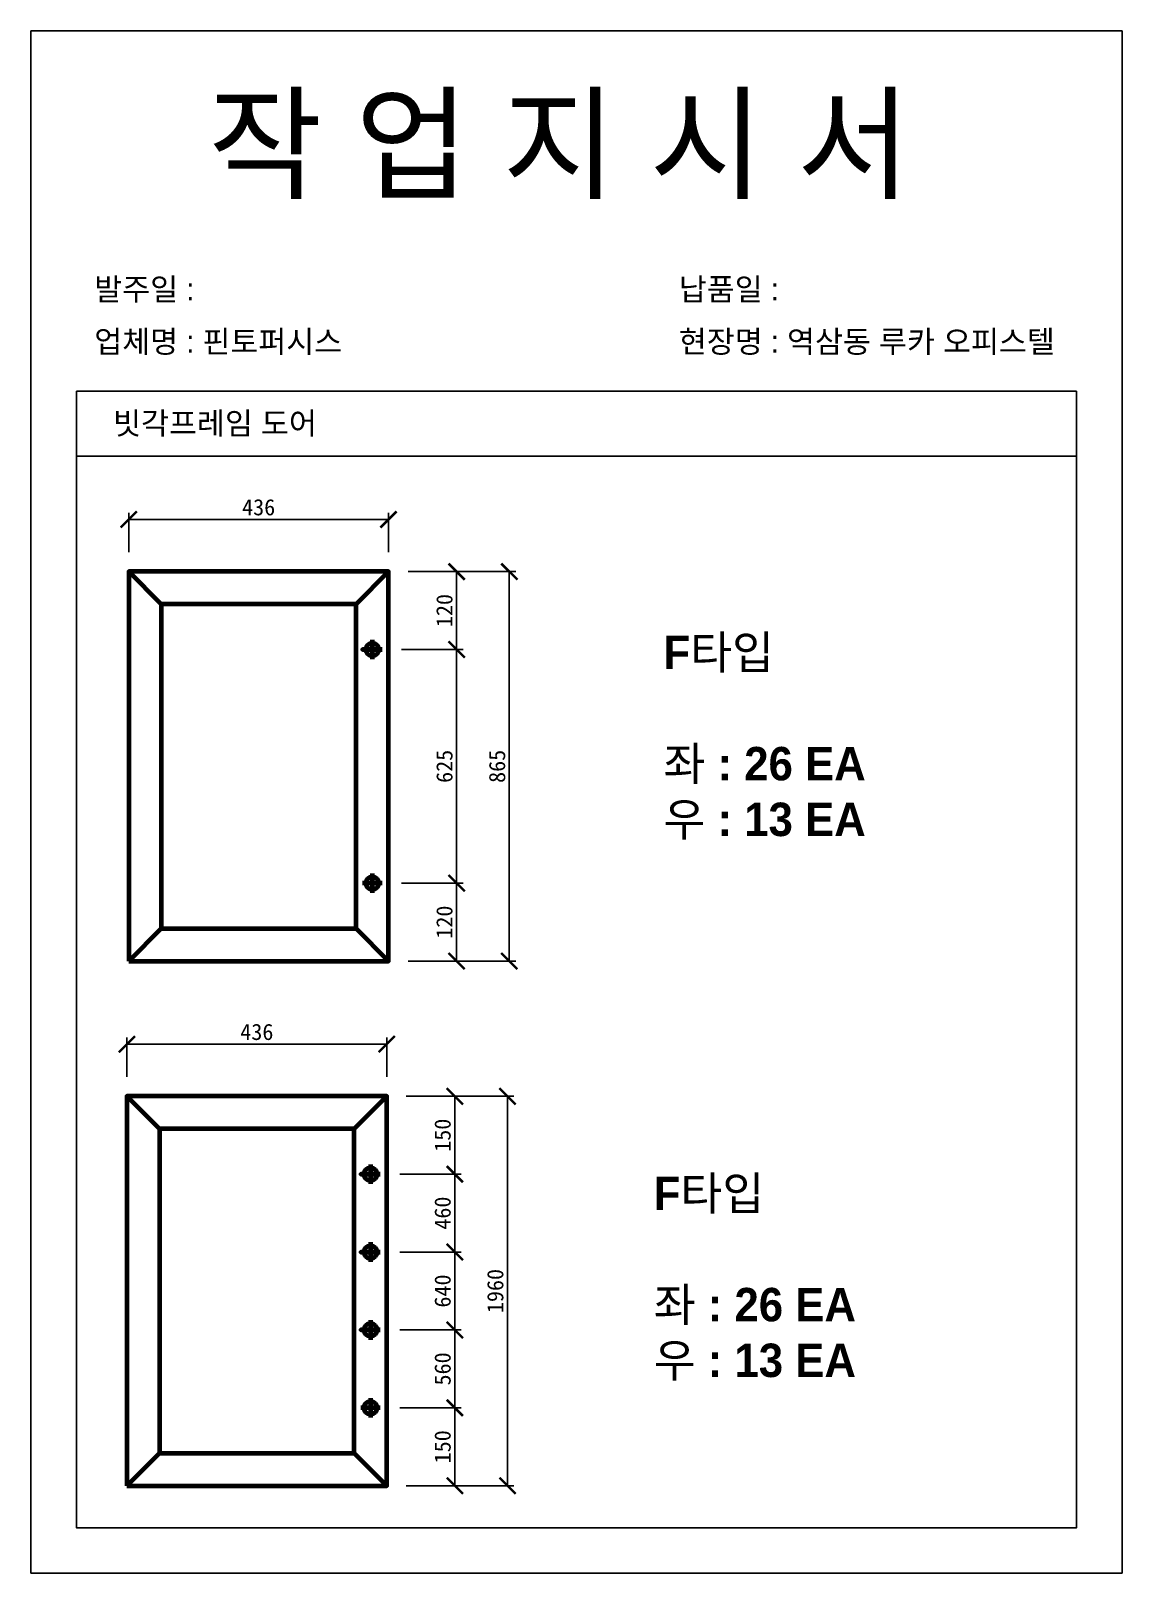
# Model space of a CAD drawing. Header units: millimetres. Extents: x -44117 to 256353, y -2095463 to 65325.
# Drawn here: x 11403 to 13083, y -5915 to -3539 of the extents above; entities that cross this region are included whole.
import ezdxf

# ---------------------------------------------------------------- set-up
doc = ezdxf.new("R2010")
doc.units = ezdxf.units.MM
doc.header["$LTSCALE"] = 10
doc.layers.add('Layer1', color=7, linetype='Continuous', lineweight=70)
doc.dimstyles.new('ISO-25', dxfattribs={"dimtxt": 2.5, "dimasz": 2.5, "dimexe": 1, "dimexo": 1, "dimtad": 1, "dimtxsty": 'Standard', "dimblk": 'ARCHTICK', "dimcen": 2.5, "dimadec": 0, "dimazin": 0, "dimtfac": 1, "dimtmove": 0, "dimatfit": 3, "dimfxl": 0, "dimarcsym": 0})

msp = doc.modelspace()

# ---------------------------------------------------------------- texts
at = {"attachment_point": 1}
for s, heights, insert, char_height in [('{\\fGulim|b0|i0|c129|p50;작 업 지 시 서}', [-155.84554], (11676.22879, -3643.50751), 140), ('{\\fGulim|b0|i0|c129|p50;발주일 :}', [-38.18216], (11501.01943, -3920.22793), 34.3), ('{\\fGulim|b0|i0|c129|p50;납품일 :}', [-37.67976], (12400.99742, -3920.22793), 34.3), ('{\\fGulim|b0|i0|c129|p50;업체명 : 핀토퍼시스}', [-38.2735], (11501.01943, -4000.88411), 34.3), ('{\\fGulim|b0|i0|c129|p50;현장명 : 역삼동 루카 오피스텔}', [-38.31917], (12400.99742, -4000.88411), 34.3), ('{\\fGulim|b0|i0|c129|p50;빗각프레임 도어}', [-38.36485], (11529.98202, -4126.75268), 34.3), ('{\\fGulim|b1|i0|c129|p50;F타입\\P\\P좌 : 26 EA\\P우 : 13 EA}', [-318.15972], (12377.27713, -4471.01489), 51.45), ('{\\fGulim|b1|i0|c129|p50;F타입\\P\\P좌 : 26 EA\\P우 : 13 EA}', [-318.15972], (12362.25338, -5304.38648), 51.45)]:
    msp.add_mtext_dynamic_manual_height_columns(s, width=3307.3198183, gutter_width=12.5, heights=heights, dxfattribs=dict(at, insert=insert, char_height=char_height))

# ---------------------------------------------------------------- blocks, each defined once
blk = doc.blocks.new('_ArchTick')
at = {"color": 0, "linetype": 'ByBlock', "const_width": 0.15}
blk.add_lwpolyline([(-0.5, -0.5), (0.5, 0.5)], dxfattribs=at)
blk = doc.blocks.new('*D428')
at = {"color": 0, "lineweight": -2}
for p, q in [((11554.1, -4342.4), (11554.1, -4282.1)), ((11554.1, -4292.1), (11954.1, -4292.1)), ((11954.1, -4342.4), (11954.1, -4282.1))]:
    blk.add_line(p, q, dxfattribs=at)
at = {"layer": 'Defpoints', "color": 0}
for p in [(11954.1, -4292.1), (11554.1, -4372.4), (11954.1, -4372.4)]:
    blk.add_point(p, dxfattribs=at)
at = {"color": 0, "lineweight": -2, "xscale": 25, "yscale": 25, "zscale": 25, "rotation": 180}
blk.add_blockref('_ArchTick', (11554.1, -4292.1), dxfattribs=at)
at = {"color": 0, "lineweight": -2, "xscale": 25, "yscale": 25, "zscale": 25}
blk.add_blockref('_ArchTick', (11954.1, -4292.1), dxfattribs=at)
at = {"color": 0, "insert": (11754.1, -4273.4), "char_height": 25, "attachment_point": 5}
blk.add_mtext('436', dxfattribs=at)
blk = doc.blocks.new('*D429')
at = {"color": 0, "lineweight": -2}
for p, q in [((11974.1, -4852.4), (12068.9, -4852.4)), ((12058.9, -4972.4), (12058.9, -4852.4)), ((11984.1, -4972.4), (12068.9, -4972.4))]:
    blk.add_line(p, q, dxfattribs=at)
at = {"layer": 'Defpoints', "color": 0}
for p in [(11944.1, -4852.4), (12058.9, -4852.4), (11954.1, -4972.4)]:
    blk.add_point(p, dxfattribs=at)
at = {"color": 0, "lineweight": -2, "xscale": 25, "yscale": 25, "zscale": 25}
for p, rotation in [((12058.9, -4852.4), 90), ((12058.9, -4972.4), 270)]:
    blk.add_blockref('_ArchTick', p, dxfattribs=dict(at, rotation=rotation))
at = {"color": 0, "insert": (12040.2, -4912.4), "char_height": 25, "attachment_point": 5, "rotation": 90}
blk.add_mtext('120', dxfattribs=at)
blk = doc.blocks.new('*D426')
at = {"color": 0, "lineweight": -2}
for p, q in [((11984.1, -4372.4), (12068.9, -4372.4)), ((12058.9, -4372.4), (12058.9, -4492.4)), ((11974.1, -4492.4), (12068.9, -4492.4))]:
    blk.add_line(p, q, dxfattribs=at)
at = {"layer": 'Defpoints', "color": 0}
for p in [(11954.1, -4372.4), (11944.1, -4492.4), (12058.9, -4492.4)]:
    blk.add_point(p, dxfattribs=at)
at = {"color": 0, "lineweight": -2, "xscale": 25, "yscale": 25, "zscale": 25}
for p, rotation in [((12058.9, -4372.4), 90), ((12058.9, -4492.4), 270)]:
    blk.add_blockref('_ArchTick', p, dxfattribs=dict(at, rotation=rotation))
at = {"color": 0, "insert": (12040.2, -4432.4), "char_height": 25, "attachment_point": 5, "rotation": 90}
blk.add_mtext('120', dxfattribs=at)
blk = doc.blocks.new('*D427')
at = {"color": 0, "lineweight": -2}
for p, q in [((11984.1, -4372.4), (12150, -4372.4)), ((12140, -4372.4), (12140, -4972.4)), ((11984.1, -4972.4), (12150, -4972.4))]:
    blk.add_line(p, q, dxfattribs=at)
at = {"layer": 'Defpoints', "color": 0}
for p in [(11954.1, -4372.4), (11954.1, -4972.4), (12140, -4972.4)]:
    blk.add_point(p, dxfattribs=at)
at = {"color": 0, "lineweight": -2, "xscale": 25, "yscale": 25, "zscale": 25}
for p, rotation in [((12140, -4372.4), 90), ((12140, -4972.4), 270)]:
    blk.add_blockref('_ArchTick', p, dxfattribs=dict(at, rotation=rotation))
at = {"color": 0, "insert": (12121.3, -4672.4), "char_height": 25, "attachment_point": 5, "rotation": 90}
blk.add_mtext('865', dxfattribs=at)
blk = doc.blocks.new('*D430')
at = {"color": 0, "lineweight": -2}
for p, q in [((11974.1, -4492.4), (12068.9, -4492.4)), ((12058.9, -4492.4), (12058.9, -4852.4)), ((11974.1, -4852.4), (12068.9, -4852.4))]:
    blk.add_line(p, q, dxfattribs=at)
at = {"layer": 'Defpoints', "color": 0}
for p in [(11944.1, -4492.4), (11944.1, -4852.4), (12058.9, -4852.4)]:
    blk.add_point(p, dxfattribs=at)
at = {"color": 0, "lineweight": -2, "xscale": 25, "yscale": 25, "zscale": 25}
for p, rotation in [((12058.9, -4492.4), 90), ((12058.9, -4852.4), 270)]:
    blk.add_blockref('_ArchTick', p, dxfattribs=dict(at, rotation=rotation))
at = {"color": 0, "insert": (12040.2, -4672.4), "char_height": 25, "attachment_point": 5, "rotation": 90}
blk.add_mtext('625', dxfattribs=at)
blk = doc.blocks.new('*D436')
at = {"color": 0, "lineweight": -2}
for p, q in [((11551.3, -5150.7), (11551.3, -5090.4)), ((11551.3, -5100.4), (11951.3, -5100.4)), ((11951.3, -5150.7), (11951.3, -5090.4))]:
    blk.add_line(p, q, dxfattribs=at)
at = {"layer": 'Defpoints', "color": 0}
for p in [(11951.3, -5100.4), (11551.3, -5180.7), (11951.3, -5180.7)]:
    blk.add_point(p, dxfattribs=at)
at = {"color": 0, "lineweight": -2, "xscale": 25, "yscale": 25, "zscale": 25, "rotation": 180}
blk.add_blockref('_ArchTick', (11551.3, -5100.4), dxfattribs=at)
at = {"color": 0, "lineweight": -2, "xscale": 25, "yscale": 25, "zscale": 25}
blk.add_blockref('_ArchTick', (11951.3, -5100.4), dxfattribs=at)
at = {"color": 0, "insert": (11751.3, -5081.7), "char_height": 25, "attachment_point": 5}
blk.add_mtext('436', dxfattribs=at)
blk = doc.blocks.new('*D437')
at = {"color": 0, "lineweight": -2}
for p, q in [((11971.3, -5660.7), (12066.1, -5660.7)), ((12056.1, -5780.7), (12056.1, -5660.7)), ((11981.3, -5780.7), (12066.1, -5780.7))]:
    blk.add_line(p, q, dxfattribs=at)
at = {"layer": 'Defpoints', "color": 0}
for p in [(11941.3, -5660.7), (12056.1, -5660.7), (11951.3, -5780.7)]:
    blk.add_point(p, dxfattribs=at)
at = {"color": 0, "lineweight": -2, "xscale": 25, "yscale": 25, "zscale": 25}
for p, rotation in [((12056.1, -5660.7), 90), ((12056.1, -5780.7), 270)]:
    blk.add_blockref('_ArchTick', p, dxfattribs=dict(at, rotation=rotation))
at = {"color": 0, "insert": (12037.4, -5720.7), "char_height": 25, "attachment_point": 5, "rotation": 90}
blk.add_mtext('150', dxfattribs=at)
blk = doc.blocks.new('*D431')
at = {"color": 0, "lineweight": -2}
for p, q in [((11981.3, -5180.7), (12066.1, -5180.7)), ((12056.1, -5180.7), (12056.1, -5300.7)), ((11971.3, -5300.7), (12066.1, -5300.7))]:
    blk.add_line(p, q, dxfattribs=at)
at = {"layer": 'Defpoints', "color": 0}
for p in [(11951.3, -5180.7), (11941.3, -5300.7), (12056.1, -5300.7)]:
    blk.add_point(p, dxfattribs=at)
at = {"color": 0, "lineweight": -2, "xscale": 25, "yscale": 25, "zscale": 25}
for p, rotation in [((12056.1, -5180.7), 90), ((12056.1, -5300.7), 270)]:
    blk.add_blockref('_ArchTick', p, dxfattribs=dict(at, rotation=rotation))
at = {"color": 0, "insert": (12037.4, -5240.7), "char_height": 25, "attachment_point": 5, "rotation": 90}
blk.add_mtext('150', dxfattribs=at)
blk = doc.blocks.new('*D432')
at = {"color": 0, "lineweight": -2}
for p, q in [((11981.3, -5180.7), (12147.2, -5180.7)), ((12137.2, -5180.7), (12137.2, -5780.7)), ((11981.3, -5780.7), (12147.2, -5780.7))]:
    blk.add_line(p, q, dxfattribs=at)
at = {"layer": 'Defpoints', "color": 0}
for p in [(11951.3, -5180.7), (11951.3, -5780.7), (12137.2, -5780.7)]:
    blk.add_point(p, dxfattribs=at)
at = {"color": 0, "lineweight": -2, "xscale": 25, "yscale": 25, "zscale": 25}
for p, rotation in [((12137.2, -5180.7), 90), ((12137.2, -5780.7), 270)]:
    blk.add_blockref('_ArchTick', p, dxfattribs=dict(at, rotation=rotation))
at = {"color": 0, "insert": (12118.5, -5480.7), "char_height": 25, "attachment_point": 5, "rotation": 90}
blk.add_mtext('1960', dxfattribs=at)
blk = doc.blocks.new('*D433')
at = {"color": 0, "lineweight": -2}
for p, q in [((11971.3, -5540.7), (12066.1, -5540.7)), ((12056.1, -5660.7), (12056.1, -5540.7)), ((11971.3, -5660.7), (12066.1, -5660.7))]:
    blk.add_line(p, q, dxfattribs=at)
at = {"layer": 'Defpoints', "color": 0}
for p in [(11941.3, -5540.7), (12056.1, -5540.7), (11941.3, -5660.7)]:
    blk.add_point(p, dxfattribs=at)
at = {"color": 0, "lineweight": -2, "xscale": 25, "yscale": 25, "zscale": 25}
for p, rotation in [((12056.1, -5540.7), 90), ((12056.1, -5660.7), 270)]:
    blk.add_blockref('_ArchTick', p, dxfattribs=dict(at, rotation=rotation))
at = {"color": 0, "insert": (12037.4, -5600.7), "char_height": 25, "attachment_point": 5, "rotation": 90}
blk.add_mtext('560', dxfattribs=at)
blk = doc.blocks.new('*D434')
at = {"color": 0, "lineweight": -2}
for p, q in [((11971.3, -5300.7), (12066.1, -5300.7)), ((12056.1, -5420.7), (12056.1, -5300.7)), ((11971.3, -5420.7), (12066.1, -5420.7))]:
    blk.add_line(p, q, dxfattribs=at)
at = {"layer": 'Defpoints', "color": 0}
for p in [(11941.3, -5300.7), (12056.1, -5300.7), (11941.3, -5420.7)]:
    blk.add_point(p, dxfattribs=at)
at = {"color": 0, "lineweight": -2, "xscale": 25, "yscale": 25, "zscale": 25}
for p, rotation in [((12056.1, -5300.7), 90), ((12056.1, -5420.7), 270)]:
    blk.add_blockref('_ArchTick', p, dxfattribs=dict(at, rotation=rotation))
at = {"color": 0, "insert": (12037.4, -5360.7), "char_height": 25, "attachment_point": 5, "rotation": 90}
blk.add_mtext('460', dxfattribs=at)
blk = doc.blocks.new('*D435')
at = {"color": 0, "lineweight": -2}
for p, q in [((11971.3, -5420.7), (12066.1, -5420.7)), ((12056.1, -5540.7), (12056.1, -5420.7)), ((11971.3, -5540.7), (12066.1, -5540.7))]:
    blk.add_line(p, q, dxfattribs=at)
at = {"layer": 'Defpoints', "color": 0}
for p in [(11941.3, -5420.7), (12056.1, -5420.7), (11941.3, -5540.7)]:
    blk.add_point(p, dxfattribs=at)
at = {"color": 0, "lineweight": -2, "xscale": 25, "yscale": 25, "zscale": 25}
for p, rotation in [((12056.1, -5420.7), 90), ((12056.1, -5540.7), 270)]:
    blk.add_blockref('_ArchTick', p, dxfattribs=dict(at, rotation=rotation))
at = {"color": 0, "insert": (12037.4, -5480.7), "char_height": 25, "attachment_point": 5, "rotation": 90}
blk.add_mtext('640', dxfattribs=at)

# ---------------------------------------------------------------- dimensions: what is measured, and where the dimension line sits
for base, p1, p2, picture, middle in [((11954.09555, -4292.10927), (11554.09555, -4372.36907), (11954.09555, -4372.36907), '*D428', (11754.09555, -4273.35927)), ((11951.29355, -5100.42098), (11551.29355, -5180.68078), (11951.29355, -5180.68078), '*D436', (11751.29355, -5081.67098))]:
    dim = msp.add_linear_dim(base=base, p1=p1, p2=p2, text='436', dimstyle='ISO-25', override={"dimscale": 10, "dimexo": 3})
    dim.commit()
    dim.dimension.update_dxf_attribs({"geometry": picture, "text_midpoint": middle})
for base, p1, p2, picture, middle in [((12058.94087, -4492.36907), (11954.09555, -4372.36907), (11944.09555, -4492.36907), '*D426', (12040.19087, -4432.36907)), ((12058.94087, -4852.36907), (11954.09555, -4972.36907), (11944.09555, -4852.36907), '*D429', (12040.19087, -4912.36907))]:
    dim = msp.add_linear_dim(base=base, p1=p1, p2=p2, angle=90, dimstyle='ISO-25', override={"dimscale": 10, "dimexo": 3})
    dim.commit()
    dim.dimension.update_dxf_attribs({"geometry": picture, "text_midpoint": middle})
for base, p1, p2, text, override, picture, middle in [((12140.01554, -4972.36907), (11954.09555, -4372.36907), (11954.09555, -4972.36907), '865', {"dimscale": 10, "dimexo": 3}, '*D427', (12121.26554, -4672.36907)), ((12058.94087, -4852.36907), (11944.09555, -4492.36907), (11944.09555, -4852.36907), '625', {"dimscale": 10, "dimexo": 3}, '*D430', (12040.19087, -4672.36907)), ((12056.13886, -5300.68078), (11951.29355, -5180.68078), (11941.29355, -5300.68078), '150', {"dimscale": 10, "dimexo": 3}, '*D431', (12037.38886, -5240.68078)), ((12137.21354, -5780.68078), (11951.29355, -5180.68078), (11951.29355, -5780.68078), '1960', {"dimscale": 10, "dimexo": 3}, '*D432', (12118.46354, -5480.68078)), ((12056.13886, -5300.68078), (11941.29355, -5420.68078), (11941.29355, -5300.68078), '460', {"dimscale": 10, "dimexo": 3, "dimtmove": 1}, '*D434', (12037.38886, -5360.68078)), ((12056.13886, -5420.68078), (11941.29355, -5540.68078), (11941.29355, -5420.68078), '640', {"dimscale": 10, "dimexo": 3}, '*D435', (12037.38886, -5480.68078)), ((12056.13886, -5540.68078), (11941.29355, -5660.68078), (11941.29355, -5540.68078), '560', {"dimscale": 10, "dimexo": 3}, '*D433', (12037.38886, -5600.68078)), ((12056.13886, -5660.68078), (11951.29355, -5780.68078), (11941.29355, -5660.68078), '150', {"dimscale": 10, "dimexo": 3}, '*D437', (12037.38886, -5720.68078))]:
    dim = msp.add_linear_dim(base=base, p1=p1, p2=p2, angle=90, text=text, dimstyle='ISO-25', override=override)
    dim.commit()
    dim.dimension.update_dxf_attribs({"geometry": picture, "text_midpoint": middle})

# ---------------------------------------------------------------- linework, layer by layer
for p, q in [((13013.42218, -4094.51472), (11473.42218, -4094.51472)), ((13013.42218, -4194.51472), (11473.42218, -4194.51472))]:
    msp.add_line(p, q)
msp.add_lwpolyline([(11403.42218, -5915.345), (13083.42218, -5915.345), (13083.42218, -3539.345), (11403.42218, -3539.345)], close=True)
msp.add_lwpolyline([(11473.42218, -4094.51472), (11473.42218, -5845.345), (13013.42218, -5845.345), (13013.42218, -4094.51472)])
at = {"layer": 'Layer1'}
for p, q in [((11604.09555, -4422.36907), (11554.09555, -4372.36907)), ((11904.09555, -4422.36907), (11954.09555, -4372.36907)), ((11929.09555, -4477.36907), (11929.09555, -4507.36907)), ((11929.09555, -4837.36907), (11929.09555, -4867.36907)), ((11944.09555, -4852.36907), (11914.09555, -4852.36907)), ((11604.09555, -4922.36907), (11554.09555, -4972.36907)), ((11954.09555, -4972.36907), (11904.09555, -4922.36907)), ((11601.29355, -5230.68078), (11551.29355, -5180.68078)), ((11901.29355, -5230.68078), (11951.29355, -5180.68078)), ((11926.29355, -5285.68078), (11926.29355, -5315.68078)), ((11926.29355, -5405.68078), (11926.29355, -5435.68078)), ((11926.29355, -5525.68078), (11926.29355, -5555.68078)), ((11926.29355, -5645.68078), (11926.29355, -5675.68078)), ((11941.29355, -5660.68078), (11911.29355, -5660.68078)), ((11601.29355, -5730.68078), (11551.29355, -5780.68078)), ((11951.29355, -5780.68078), (11901.29355, -5730.68078))]:
    msp.add_line(p, q, dxfattribs=at)
for points in [[(11554.09555, -4972.36907), (11954.09555, -4972.36907), (11954.09555, -4372.36907), (11554.09555, -4372.36907)], [(11604.09555, -4922.36907), (11904.09555, -4922.36907), (11904.09555, -4422.36907), (11604.09555, -4422.36907)], [(11944.09555, -4492.36907), (11914.09555, -4492.36907)], [(11551.29355, -5780.68078), (11951.29355, -5780.68078), (11951.29355, -5180.68078), (11551.29355, -5180.68078)], [(11601.29355, -5730.68078), (11901.29355, -5730.68078), (11901.29355, -5230.68078), (11601.29355, -5230.68078)], [(11941.29355, -5300.68078), (11911.29355, -5300.68078)], [(11941.29355, -5420.68078), (11911.29355, -5420.68078)], [(11941.29355, -5540.68078), (11911.29355, -5540.68078)]]:
    msp.add_lwpolyline(points, close=True, dxfattribs=at)
for centre in [(11929.09555, -4492.36907), (11929.09555, -4852.36907), (11926.29355, -5300.68078), (11926.29355, -5420.68078), (11926.29355, -5540.68078), (11926.29355, -5660.68078)]:
    msp.add_circle(centre, 10, dxfattribs=at)

msp.set_redraw_order([(e.dxf.handle, doc.entitydb.next_handle()) for e in msp.query("TEXT MTEXT ATTDEF DIMENSION ARC_DIMENSION")])  # texts and dimensions are drawn at this point

doc.saveas('drawing.dxf')
